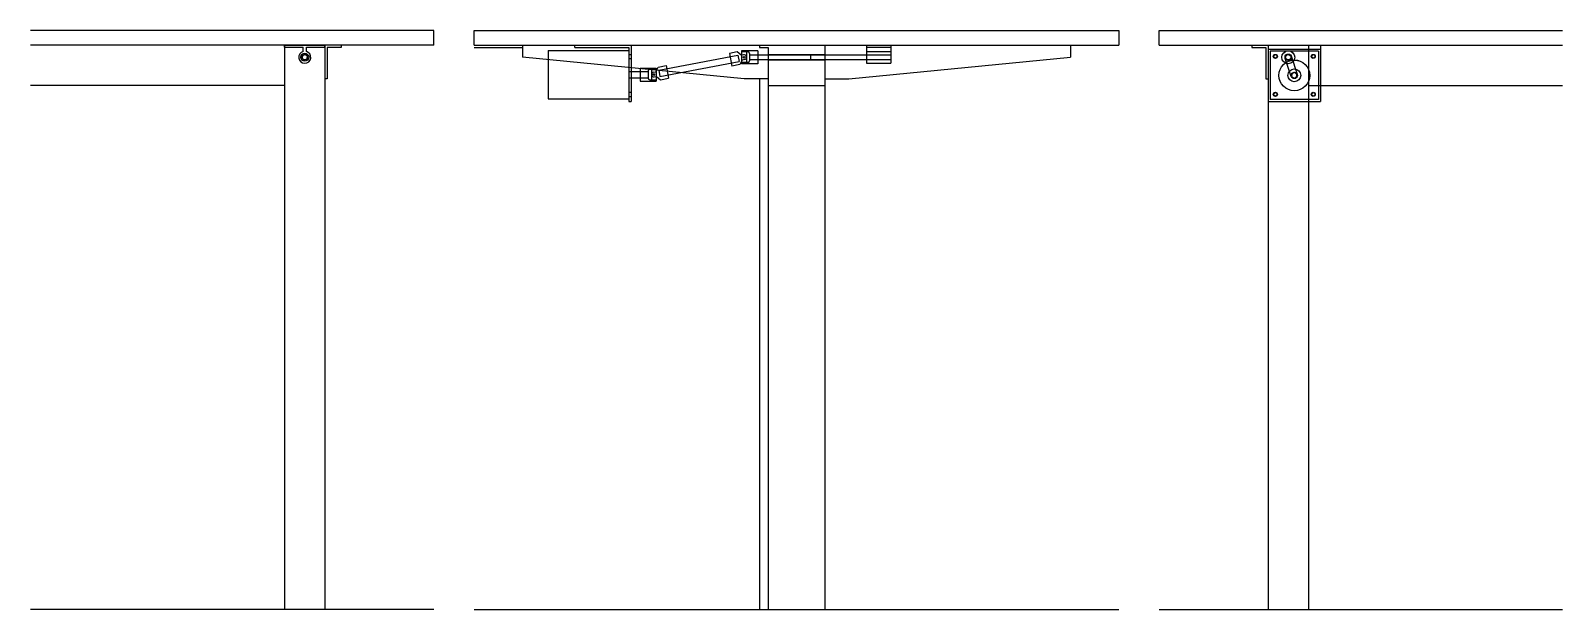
# Model space of a CAD drawing. Header units: millimetres. Extents: x 568 to 6362, y 128 to 2487.
# Drawn here: x 568 to 2468, y 128 to 846 of the extents above; entities that cross this region are included whole.
import ezdxf

# ---------------------------------------------------------------- set-up
doc = ezdxf.new("R2010")
doc.units = ezdxf.units.MM

# ---------------------------------------------------------------- blocks, each defined once
blk = doc.blocks.new('Z$W@#28145')
at = {"color": 191}
for radius in [8, 4]:
    blk.add_circle((8, 8), radius, dxfattribs=at)

msp = doc.modelspace()

# ---------------------------------------------------------------- linework, layer by layer
for p, q in [((1067.52, 846.137), (567.52, 846.137)), ((1067.52, 828.137), (1067.52, 846.137)), ((1117.52, 828.137), (1117.52, 846.137)), ((1117.52, 846.137), (1917.52, 846.137)), ((1917.52, 846.137), (1917.52, 828.137)), ((1967.52, 828.137), (1967.52, 846.137)), ((1967.52, 846.137), (2467.52, 846.137)), ((1067.52, 828.137), (567.52, 828.137)), ((882.52, 828.137), (882.52, 128.137)), ((932.52, 828.137), (932.52, 786.137)), ((932.52, 828.137), (932.52, 128.137)), ((952.52, 825.337), (935.32, 825.337)), ((935.32, 825.337), (935.32, 786.137)), ((952.52, 828.137), (952.52, 825.337)), ((1117.52, 828.137), (1917.52, 828.137)), ((1117.52, 825.137), (1177.52, 825.137)), ((1177.52, 828.137), (1177.52, 813.137)), ((1471.52, 828.137), (1471.52, 825.137)), ((1471.52, 825.137), (1482.52, 825.137)), ((1482.52, 825.137), (1482.52, 128.137)), ((1552.52, 828.137), (1552.52, 128.137)), ((1857.52, 828.137), (1857.52, 813.137)), ((1967.52, 828.137), (2467.52, 828.137)), ((2082.52, 828.137), (2082.52, 825.337)), ((2082.52, 825.337), (2099.72, 825.337)), ((2099.72, 825.337), (2099.72, 786.137)), ((2102.52, 828.137), (2102.52, 786.137)), ((2102.52, 828.137), (2102.52, 128.137)), ((2152.52, 828.137), (2152.52, 128.137)), ((1452.52, 786.137), (1177.52, 813.137)), ((1482.52, 816.387), (1552.52, 816.387)), ((1482.52, 809.887), (1552.52, 809.887)), ((1535.269, 809.887), (1535.269, 816.387)), ((1582.52, 786.137), (1857.52, 813.137)), ((935.32, 786.137), (932.52, 786.137)), ((1482.52, 786.137), (1452.52, 786.137)), ((1471.52, 786.137), (1471.52, 128.137)), ((1552.52, 786.137), (1582.52, 786.137)), ((2099.72, 786.137), (2102.52, 786.137)), ((882.52, 778.137), (567.52, 778.137)), ((1482.52, 778.137), (1552.52, 778.137)), ((2152.52, 778.137), (2467.52, 778.137)), ((1067.52, 128.137), (567.52, 128.137)), ((1117.52, 128.137), (1917.52, 128.137)), ((1967.52, 128.137), (2467.52, 128.137))]:
    msp.add_line(p, q)
at = {"color": 191}
for p, q in [((882.52, 825.637), (882.52, 828.137)), ((882.52, 828.137), (932.52, 828.137)), ((882.52, 825.637), (905.52, 825.637)), ((905.52, 820.365), (905.52, 825.637)), ((909.52, 820.365), (909.52, 825.637)), ((909.52, 825.637), (932.52, 825.637)), ((932.52, 825.637), (932.52, 828.137)), ((1444.092, 819.669), (1434.271, 817.784)), ((1434.271, 817.784), (1437.288, 802.071)), ((1448.963, 815.513), (1444.092, 819.669)), ((1469.388, 821.137), (1449.388, 821.137)), ((1449.388, 821.137), (1449.388, 805.137)), ((1457.388, 819.637), (1449.388, 819.637)), ((1455.388, 819.637), (1455.388, 806.637)), ((1459.388, 817.637), (1459.388, 808.637)), ((1469.388, 821.137), (1469.388, 805.137)), ((1604.388, 828.137), (1634.388, 828.137)), ((1604.388, 828.137), (1604.388, 805.637)), ((1604.388, 825.637), (1634.388, 825.637)), ((1604.388, 820.365), (1634.388, 820.365)), ((1634.388, 828.137), (1634.388, 805.637)), ((1634.388, 820.501), (1634.388, 805.772)), ((1323.52, 799.637), (1323.52, 783.637)), ((1323.52, 799.637), (1343.52, 799.637)), ((1335.52, 798.137), (1343.52, 798.137)), ((1337.52, 798.137), (1337.52, 785.137)), ((1342.9, 795.148), (1345.885, 800.813)), ((1343.52, 799.637), (1343.52, 783.637)), ((1345.885, 800.813), (1355.706, 802.699)), ((1355.706, 802.699), (1358.723, 786.986)), ((1447.109, 803.956), (1437.288, 802.071)), ((1450.094, 809.621), (1447.109, 803.956)), ((1451.909, 816.079), (1448.963, 815.513)), ((1457.388, 806.637), (1449.388, 806.637)), ((1469.388, 805.137), (1449.388, 805.137)), ((1453.04, 810.186), (1450.094, 809.621)), ((1604.388, 805.637), (1634.388, 805.637)), ((1323.52, 783.637), (1343.52, 783.637)), ((1333.52, 796.137), (1333.52, 787.137)), ((1335.52, 785.137), (1343.52, 785.137)), ((1339.954, 794.583), (1342.9, 795.148)), ((1341.085, 788.69), (1344.031, 789.256)), ((1344.031, 789.256), (1348.902, 785.1)), ((1348.902, 785.1), (1358.723, 786.986))]:
    msp.add_line(p, q, dxfattribs=at)
at = {"color": 52}
for p, q in [((1209.52, 821.637), (1209.52, 761.637)), ((1209.52, 821.637), (1309.52, 821.637)), ((1309.52, 821.637), (1309.52, 761.637)), ((2165.02, 820.637), (2105.02, 820.637)), ((2105.02, 820.637), (2105.02, 760.637)), ((2165.02, 820.637), (2165.02, 760.637)), ((1309.52, 795.637), (1333.52, 795.637)), ((1309.52, 787.637), (1333.52, 787.637)), ((1333.52, 795.637), (1333.52, 787.637)), ((1209.52, 761.637), (1309.52, 761.637)), ((2165.02, 760.637), (2105.02, 760.637))]:
    msp.add_line(p, q, dxfattribs=at)
at = {"color": 12}
for p, q in [((1242.52, 828.137), (1312.52, 828.137)), ((1242.52, 825.137), (1242.52, 828.137)), ((1242.52, 825.137), (1309.52, 825.137)), ((1309.52, 825.137), (1309.52, 758.137)), ((1312.52, 828.137), (1312.52, 758.137)), ((2102.52, 828.137), (2102.52, 758.137)), ((2102.52, 828.137), (2167.52, 828.137)), ((2102.52, 823.137), (2167.52, 823.137)), ((2167.52, 828.137), (2167.52, 758.137)), ((1309.52, 816.687), (1312.52, 816.687)), ((1309.52, 811.587), (1312.52, 811.587)), ((1309.52, 769.687), (1312.52, 769.687)), ((1309.52, 764.587), (1312.52, 764.587)), ((1309.52, 758.137), (1312.52, 758.137)), ((2102.52, 758.137), (2167.52, 758.137))]:
    msp.add_line(p, q, dxfattribs=at)
at = {"color": 171}
for p, q in [((1346.64, 796.885), (1444.846, 815.741)), ((1348.148, 789.028), (1446.354, 807.885)), ((1444.846, 815.741), (1446.354, 807.885)), ((2131.265, 789.257), (2123.765, 811.757)), ((2138.834, 791.842), (2131.325, 814.37)), ((1346.64, 796.885), (1348.148, 789.028))]:
    msp.add_line(p, q, dxfattribs=at)
at = {"color": 30}
for p, q in [((1459.388, 816.137), (1634.388, 816.137)), ((1459.388, 816.137), (1459.388, 810.137)), ((1459.388, 810.137), (1634.388, 810.137)), ((1634.388, 816.137), (1634.388, 810.137))]:
    msp.add_line(p, q, dxfattribs=at)
for points in [[(910.807, 814.228), (908.218, 816.53), (904.93, 815.438), (904.232, 812.045), (906.821, 809.744), (910.109, 810.835)], [(2138.307, 791.728), (2135.718, 794.03), (2132.43, 792.938), (2131.732, 789.545), (2134.321, 787.244), (2137.609, 788.335)]]:
    msp.add_lwpolyline(points, close=True, dxfattribs=at)
at = {"color": 191}
for centre, radius in [((907.52, 813.137), 5), ((1452.475, 813.133), 1), ((1340.52, 791.637), 1)]:
    msp.add_circle(centre, radius, dxfattribs=at)
for centre in [(907.52, 813.137), (2127.52, 813.137)]:
    msp.add_circle(centre, 3.25)
at = {"color": 12}
for centre, radius in [((2111.52, 814.137), 2.55), ((2135.02, 790.637), 19.05), ((2158.52, 814.137), 2.55), ((2111.52, 767.137), 2.55), ((2158.52, 767.137), 2.55)]:
    msp.add_circle(centre, radius, dxfattribs=at)
at = {"color": 52}
for centre, radius in [((2111.45, 814.207), 2.25), ((2135.02, 790.637), 19), ((2158.59, 814.207), 2.25), ((2135.02, 790.637), 4), ((2111.45, 767.067), 2.25), ((2158.59, 767.067), 2.25)]:
    msp.add_circle(centre, radius, dxfattribs=at)
at = {"color": 191}
for centre, radius, start, end in [((907.52, 813.137), 7.5, 105.46601, 74.53399), ((1457.388, 817.637), 2, 0, 90), ((1335.52, 796.137), 2, 90, 180), ((1452.475, 813.133), 3, 280.868869, 100.868869), ((1457.388, 808.637), 2, 270, 0), ((1335.52, 787.137), 2, 180, 270), ((1340.52, 791.637), 3, 100.868869, 280.868869)]:
    msp.add_arc(centre, radius, start, end, dxfattribs=at)

# ---------------------------------------------------------------- block references
for p in [(2119.52, 805.137), (2127.02, 782.637)]:
    msp.add_blockref('Z$W@#28145', p, dxfattribs=at)

doc.saveas('drawing.dxf')
